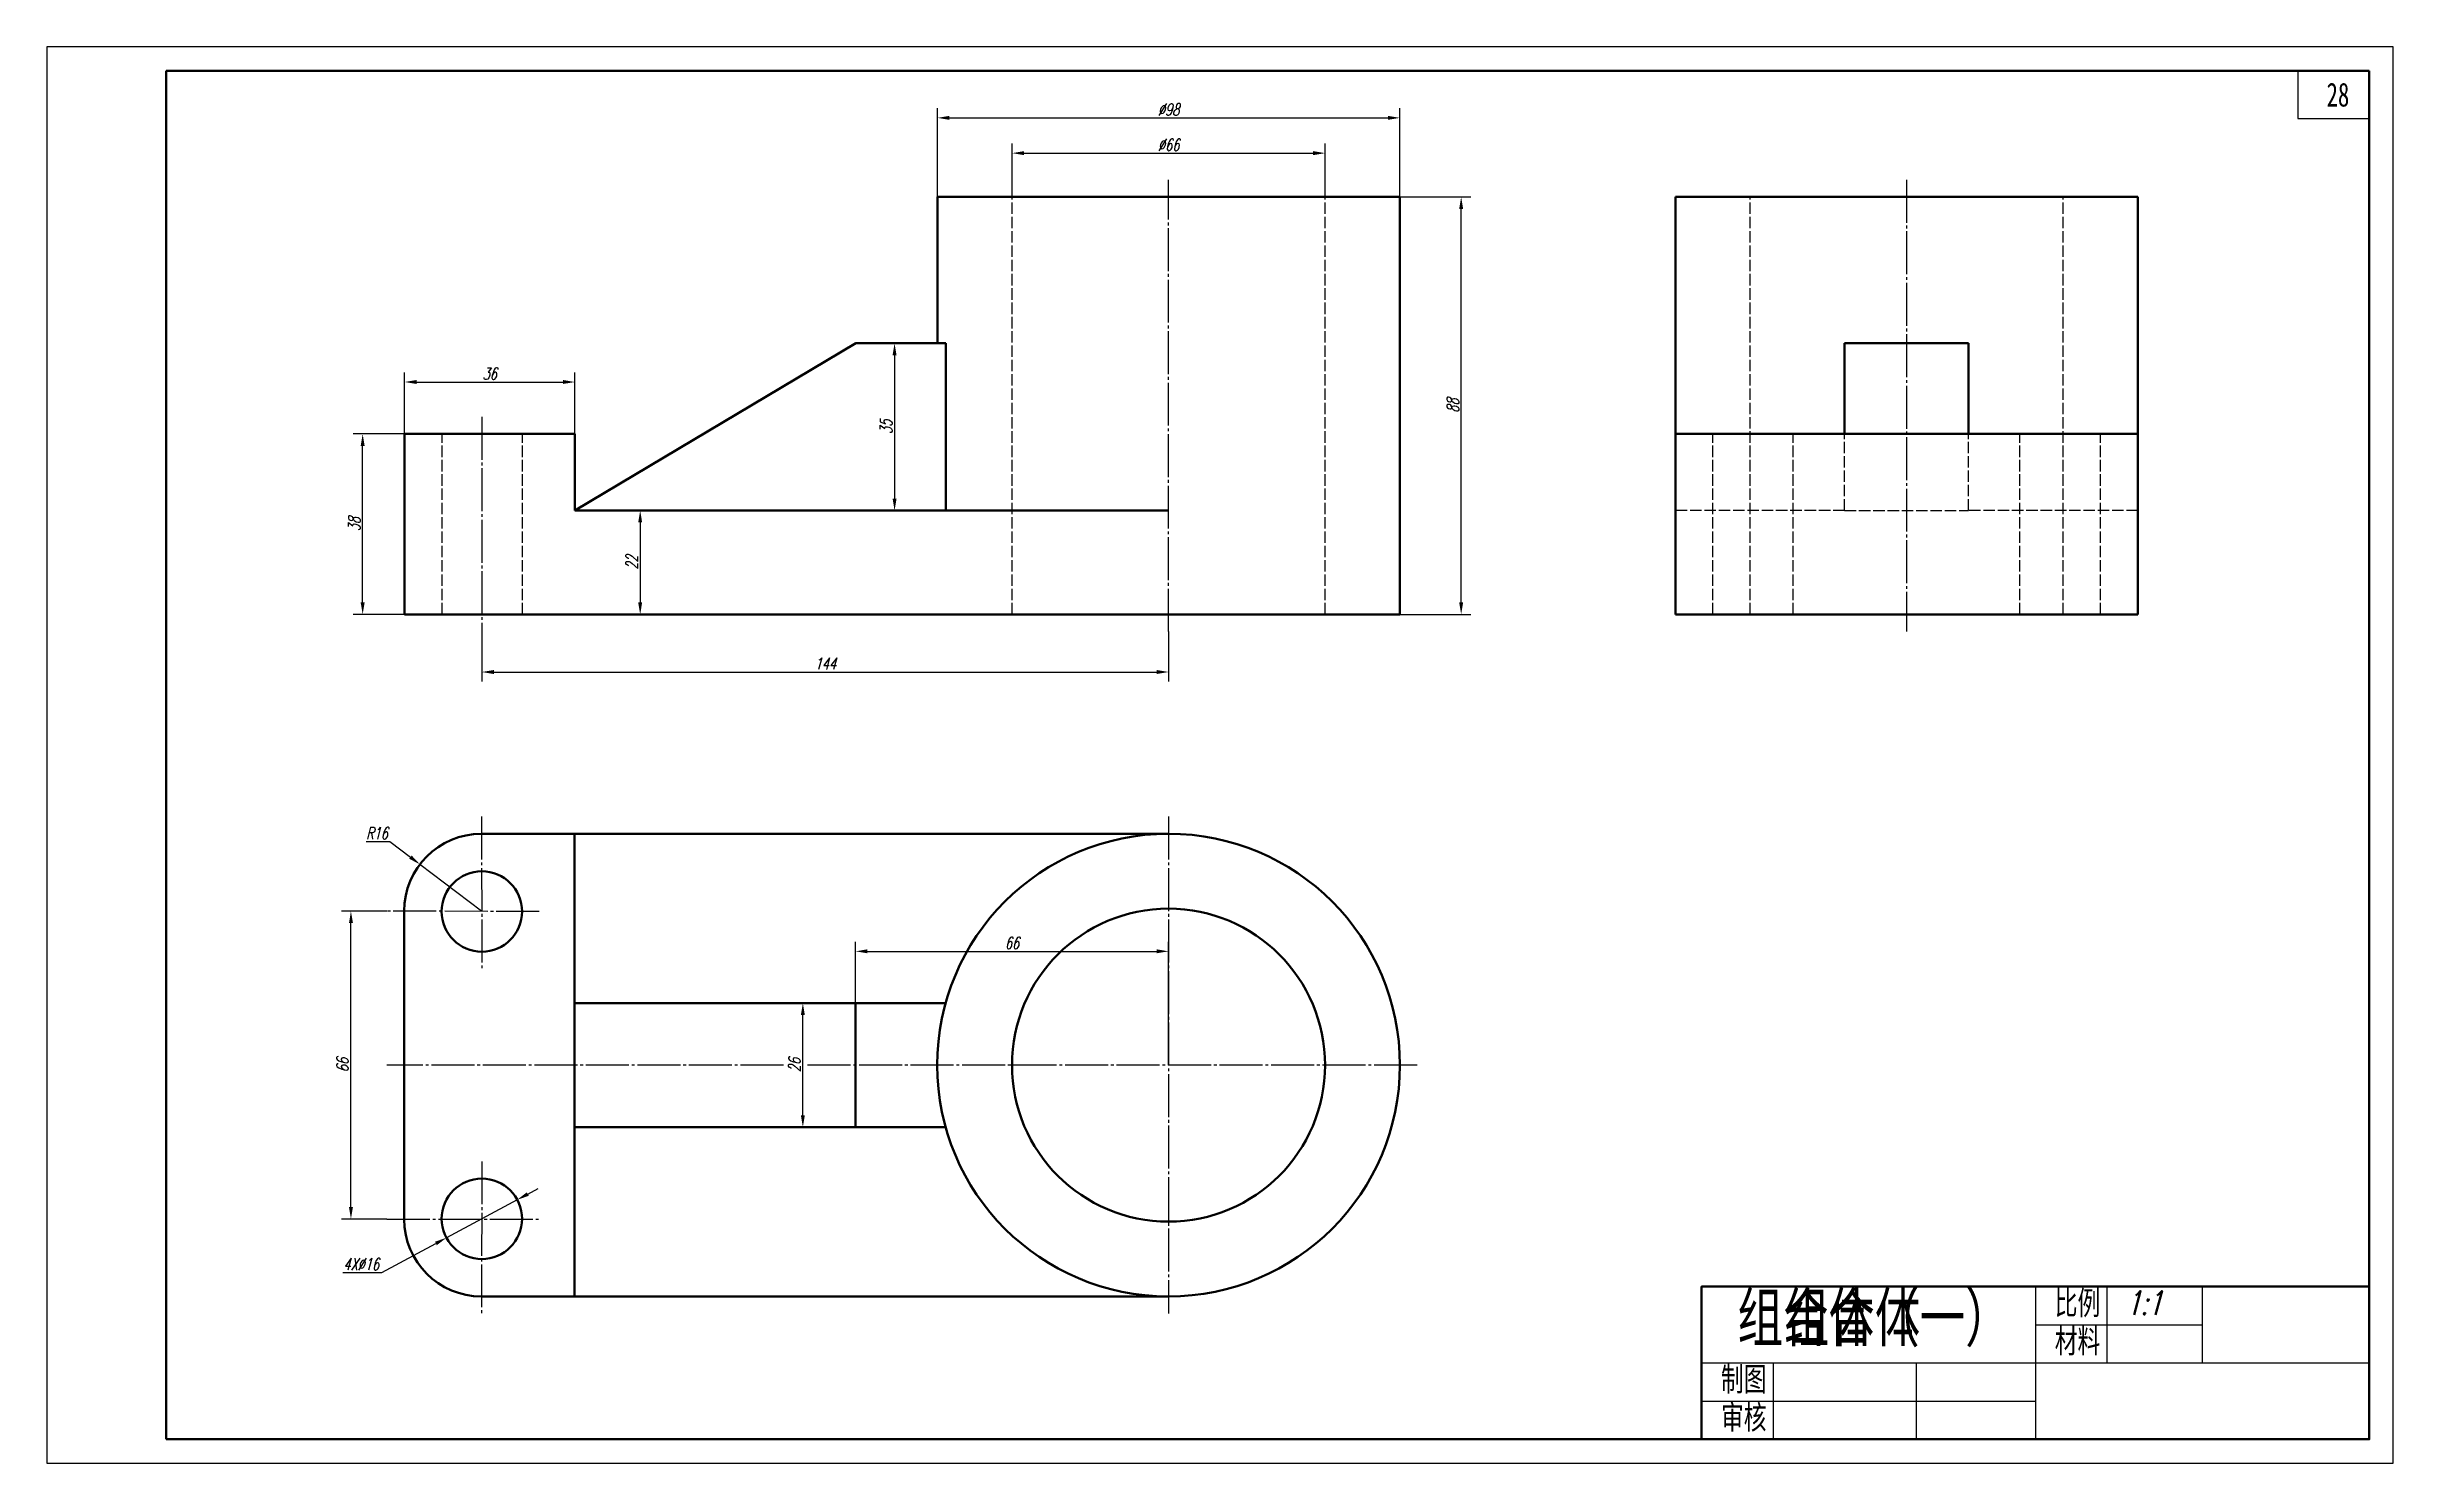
# Model space of a CAD drawing. Header units: millimetres. Extents: x 94 to 2877, y 87 to 1089.
# Drawn here: x 1823 to 2315, y 443.1 to 740.1 of the extents above; entities that cross this region are included whole.
import ezdxf

# ---------------------------------------------------------------- set-up
doc = ezdxf.new("R2010")
doc.units = ezdxf.units.MM
doc.header["$LTSCALE"] = 0.6
doc.header["$PDMODE"] = 33
doc.header["$PDSIZE"] = 1.5
doc.linetypes.add('myCENTER', pattern=[18, 15, -1, 1, -1])
doc.linetypes.add('myHIDDEN', pattern=[5, 4, -1])
doc.layers.get('Defpoints').update_dxf_attribs({"lineweight": 20})
for name, color, linetype, lineweight in [('答案中心线', 1, 'myCENTER', 25), ('答案尺寸', 1, 'Continuous', 25), ('答案文字', 1, 'Continuous', 25), ('答案标注', 1, 'Continuous', 25), ('答案粗实线', 1, 'Continuous', 50), ('答案细实线', 1, 'Continuous', 25), ('答案虚线', 1, 'myHIDDEN', 25)]:
    doc.layers.add(name, color=color, linetype=linetype, lineweight=lineweight)
doc.styles.add('尺寸文字1-2.5号', font='txt.shx', dxfattribs={"width": 0.7, "oblique": 15, "height": 2.5})
doc.styles.add('标题汉字1-5号', font='', dxfattribs={"width": 0.7, "height": 5})
doc.styles.get('标题汉字1-5号').set_extended_font_data('SimSun')
doc.dimstyles.new('尺寸25', dxfattribs={"dimtxt": 2.5, "dimasz": 2.5, "dimexe": 2, "dimexo": 0, "dimgap": 0.5, "dimtad": 1, "dimdec": 0, "dimdsep": 46, "dimtxsty": '尺寸文字1-2.5号', "dimcen": 0, "dimadec": 0, "dimazin": 0, "dimtfac": 1, "dimtdec": 0, "dimtmove": 0, "dimatfit": 3, "dimfxl": 1, "dimarcsym": 0})
doc.dimstyles.new('水平标注25', dxfattribs={"dimtxt": 2.5, "dimasz": 2.5, "dimexe": 2, "dimexo": 0, "dimgap": 0.5, "dimtad": 1, "dimtih": 1, "dimtoh": 1, "dimdec": 0, "dimzin": 0, "dimdsep": 46, "dimtxsty": '尺寸文字1-2.5号', "dimcen": 0, "dimadec": 0, "dimazin": 0, "dimtfac": 1, "dimtdec": 0, "dimtmove": 1, "dimatfit": 3, "dimfxl": 1, "dimtolj": 1, "dimtzin": 0, "dimarcsym": 0})

msp = doc.modelspace()

# ---------------------------------------------------------------- texts
at = {"layer": '答案文字', "style": '标题汉字1-5号', "width": 0.7}
msp.add_text('28', height=5, dxfattribs=at).set_placement((2301.083, 727.613))
at = {"layer": '答案标注', "attachment_point": 1}
for s, insert, char_height, width, style in [('{\\fSimSun|b0|i0|c134|p54;组合体（一）}', (2177.553, 478.689), 10, 59.26004, '标题汉字1-5号'), ('{\\fSimSun|b0|i0|c134|p54;组合体}', (2187.236, 478.689), 10, 59.26004, '标题汉字1-5号'), ('比例', (2244.081, 479.236), 5, 15, '标题汉字1-5号'), ('1:1', (2259.081, 479.236), 5, 15, '尺寸文字1-2.5号'), ('材料', (2244.081, 471.236), 5, 15, '标题汉字1-5号'), ('制图', (2174.081, 463.236), 5, 15, '标题汉字1-5号'), ('审核', (2174.081, 455.236), 5, 15, '标题汉字1-5号')]:
    msp.add_mtext(s, dxfattribs=dict(at, insert=insert, char_height=char_height, width=width, style=style))

# ---------------------------------------------------------------- blocks, each defined once
blk = doc.blocks.new('*D179')
at = {"layer": 'Defpoints', "color": 0}
for p in [(2091.06, 717.84), (2025.45, 708.65), (2091.06, 708.65)]:
    blk.add_point(p, dxfattribs=at)
at = {"layer": '答案尺寸', "color": 0, "lineweight": -2}
for p, q in [((2025.45, 708.65), (2025.45, 719.84)), ((2091.06, 708.65), (2091.06, 719.84)), ((2027.95, 717.84), (2088.56, 717.84))]:
    blk.add_line(p, q, dxfattribs=at)
at = {"layer": '答案尺寸', "color": 0}
for points in [[(2027.95, 718.26), (2027.95, 717.42), (2025.45, 717.84)], [(2088.56, 718.26), (2088.56, 717.42), (2091.06, 717.84)]]:
    blk.add_solid(points, dxfattribs=at)
at = {"layer": '答案尺寸', "color": 0, "insert": (2058.25, 719.59), "char_height": 2.5, "attachment_point": 5, "style": '尺寸文字1-2.5号'}
blk.add_mtext('%%c66', dxfattribs=at)
blk = doc.blocks.new('*D180')
at = {"layer": 'Defpoints', "color": 0}
for p in [(2106.74, 725.24), (2009.76, 708.65), (2106.74, 708.65)]:
    blk.add_point(p, dxfattribs=at)
at = {"layer": '答案尺寸', "color": 0, "lineweight": -2}
for p, q in [((2009.76, 708.65), (2009.76, 727.24)), ((2012.26, 725.24), (2104.24, 725.24)), ((2106.74, 708.65), (2106.74, 727.24))]:
    blk.add_line(p, q, dxfattribs=at)
at = {"layer": '答案尺寸', "color": 0}
for points in [[(2012.26, 725.65), (2012.26, 724.82), (2009.76, 725.24)], [(2104.24, 725.65), (2104.24, 724.82), (2106.74, 725.24)]]:
    blk.add_solid(points, dxfattribs=at)
at = {"layer": '答案尺寸', "color": 0, "insert": (2058.25, 726.99), "char_height": 2.5, "attachment_point": 5, "style": '尺寸文字1-2.5号'}
blk.add_mtext('%%c98', dxfattribs=at)
blk = doc.blocks.new('*D181')
at = {"layer": 'Defpoints', "color": 0}
for p in [(1914.25, 617.5), (2058.25, 617.5), (2058.25, 609.02)]:
    blk.add_point(p, dxfattribs=at)
at = {"layer": '答案尺寸', "color": 0, "lineweight": -2}
for p, q in [((1914.25, 617.5), (1914.25, 607.02)), ((2058.25, 617.5), (2058.25, 607.02)), ((1916.75, 609.02), (2055.75, 609.02))]:
    blk.add_line(p, q, dxfattribs=at)
at = {"layer": '答案尺寸', "color": 0}
for points in [[(1916.75, 609.44), (1916.75, 608.6), (1914.25, 609.02)], [(2055.75, 609.44), (2055.75, 608.6), (2058.25, 609.02)]]:
    blk.add_solid(points, dxfattribs=at)
at = {"layer": '答案尺寸', "color": 0, "insert": (1986.25, 610.77), "char_height": 2.5, "attachment_point": 5, "style": '尺寸文字1-2.5号'}
blk.add_mtext('144', dxfattribs=at)
blk = doc.blocks.new('*D182')
at = {"layer": 'Defpoints', "color": 0}
for p in [(2106.74, 708.65), (2119.6, 708.65), (2106.74, 621.1)]:
    blk.add_point(p, dxfattribs=at)
at = {"layer": '答案尺寸', "color": 0, "lineweight": -2}
for p, q in [((2106.74, 708.65), (2121.6, 708.65)), ((2119.6, 623.6), (2119.6, 706.15)), ((2106.74, 621.1), (2121.6, 621.1))]:
    blk.add_line(p, q, dxfattribs=at)
at = {"layer": '答案尺寸', "color": 0}
for points in [[(2119.19, 706.15), (2120.02, 706.15), (2119.6, 708.65)], [(2119.19, 623.6), (2120.02, 623.6), (2119.6, 621.1)]]:
    blk.add_solid(points, dxfattribs=at)
at = {"layer": '答案尺寸', "color": 0, "insert": (2117.85, 664.88), "char_height": 2.5, "attachment_point": 5, "rotation": 90, "style": '尺寸文字1-2.5号'}
blk.add_mtext('88', dxfattribs=at)
blk = doc.blocks.new('*D183')
at = {"layer": 'Defpoints', "color": 0}
for p in [(1889.24, 658.95), (1898.03, 658.95), (1898.03, 621.1)]:
    blk.add_point(p, dxfattribs=at)
at = {"layer": '答案尺寸', "color": 0, "lineweight": -2}
for p, q in [((1898.03, 658.95), (1887.24, 658.95)), ((1889.24, 623.6), (1889.24, 656.45)), ((1898.03, 621.1), (1887.24, 621.1))]:
    blk.add_line(p, q, dxfattribs=at)
at = {"layer": '答案尺寸', "color": 0}
for points in [[(1888.82, 656.45), (1889.65, 656.45), (1889.24, 658.95)], [(1888.82, 623.6), (1889.65, 623.6), (1889.24, 621.1)]]:
    blk.add_solid(points, dxfattribs=at)
at = {"layer": '答案尺寸', "color": 0, "insert": (1887.49, 640.02), "char_height": 2.5, "attachment_point": 5, "rotation": 90, "style": '尺寸文字1-2.5号'}
blk.add_mtext('38', dxfattribs=at)
blk = doc.blocks.new('*D184')
at = {"layer": 'Defpoints', "color": 0}
for p in [(1933.74, 642.88), (1914.25, 621.1), (1947.44, 621.1)]:
    blk.add_point(p, dxfattribs=at)
at = {"layer": '答案尺寸', "color": 0, "lineweight": -2}
for p, q in [((1933.74, 642.88), (1949.44, 642.88)), ((1947.44, 640.38), (1947.44, 623.6)), ((1914.25, 621.1), (1949.44, 621.1))]:
    blk.add_line(p, q, dxfattribs=at)
at = {"layer": '答案尺寸', "color": 0}
for points in [[(1947.02, 640.38), (1947.85, 640.38), (1947.44, 642.88)], [(1947.02, 623.6), (1947.85, 623.6), (1947.44, 621.1)]]:
    blk.add_solid(points, dxfattribs=at)
at = {"layer": '答案尺寸', "color": 0, "insert": (1945.69, 631.99), "char_height": 2.5, "attachment_point": 5, "rotation": 90, "style": '尺寸文字1-2.5号'}
blk.add_mtext('22', dxfattribs=at)
blk = doc.blocks.new('*D185')
at = {"layer": 'Defpoints', "color": 0}
for p in [(2009.76, 677.96), (2000.78, 642.88), (2011.53, 642.88)]:
    blk.add_point(p, dxfattribs=at)
at = {"layer": '答案尺寸', "color": 0, "lineweight": -2}
for p, q in [((2009.76, 677.96), (1998.78, 677.96)), ((2000.78, 675.46), (2000.78, 645.38)), ((2011.53, 642.88), (1998.78, 642.88))]:
    blk.add_line(p, q, dxfattribs=at)
at = {"layer": '答案尺寸', "color": 0}
for points in [[(2000.37, 675.46), (2001.2, 675.46), (2000.78, 677.96)], [(2000.37, 645.38), (2001.2, 645.38), (2000.78, 642.88)]]:
    blk.add_solid(points, dxfattribs=at)
at = {"layer": '答案尺寸', "color": 0, "insert": (1999.03, 660.42), "char_height": 2.5, "attachment_point": 5, "rotation": 90, "style": '尺寸文字1-2.5号'}
blk.add_mtext('35', dxfattribs=at)
blk = doc.blocks.new('*D186')
at = {"layer": 'Defpoints', "color": 0}
for p in [(1933.74, 669.84), (1898.03, 658.95), (1933.74, 658.95)]:
    blk.add_point(p, dxfattribs=at)
at = {"layer": '答案尺寸', "color": 0, "lineweight": -2}
for p, q in [((1898.03, 658.95), (1898.03, 671.84)), ((1900.53, 669.84), (1931.24, 669.84)), ((1933.74, 658.95), (1933.74, 671.84))]:
    blk.add_line(p, q, dxfattribs=at)
at = {"layer": '答案尺寸', "color": 0}
for points in [[(1900.53, 670.26), (1900.53, 669.43), (1898.03, 669.84)], [(1931.24, 670.26), (1931.24, 669.43), (1933.74, 669.84)]]:
    blk.add_solid(points, dxfattribs=at)
at = {"layer": '答案尺寸', "color": 0, "insert": (1915.89, 671.59), "char_height": 2.5, "attachment_point": 5, "style": '尺寸文字1-2.5号'}
blk.add_mtext('36', dxfattribs=at)
blk = doc.blocks.new('*D187')
at = {"layer": 'Defpoints', "color": 0}
for p in [(2058.23, 550.44), (1992.59, 539.58), (2058.23, 526.57)]:
    blk.add_point(p, dxfattribs=at)
at = {"layer": '答案尺寸', "color": 0, "lineweight": -2}
for p, q in [((1992.59, 539.58), (1992.59, 552.44)), ((2058.23, 526.57), (2058.23, 552.44)), ((1995.09, 550.44), (2055.73, 550.44))]:
    blk.add_line(p, q, dxfattribs=at)
at = {"layer": '答案尺寸', "color": 0}
for points in [[(1995.09, 550.86), (1995.09, 550.03), (1992.59, 550.44)], [(2055.73, 550.86), (2055.73, 550.03), (2058.23, 550.44)]]:
    blk.add_solid(points, dxfattribs=at)
at = {"layer": '答案尺寸', "color": 0, "insert": (2025.41, 552.19), "char_height": 2.5, "attachment_point": 5, "style": '尺寸文字1-2.5号'}
blk.add_mtext('66', dxfattribs=at)
blk = doc.blocks.new('*D188')
at = {"layer": 'Defpoints', "color": 0}
for p in [(1901.25, 568.68), (1914.17, 558.86)]:
    blk.add_point(p, dxfattribs=at)
at = {"layer": '答案尺寸', "color": 0, "lineweight": -2}
for p, q in [((1890, 573.45), (1894.97, 573.45)), ((1894.97, 573.45), (1899.26, 570.19)), ((1914.17, 558.86), (1901.25, 568.68))]:
    blk.add_line(p, q, dxfattribs=at)
at = {"layer": '答案尺寸', "color": 0}
blk.add_solid([(1899.51, 570.53), (1899, 569.86), (1901.25, 568.68)], dxfattribs=at)
at = {"layer": '答案尺寸', "color": 0, "insert": (1892.23, 575.2), "char_height": 2.5, "attachment_point": 5, "style": '尺寸文字1-2.5号'}
blk.add_mtext('\\A1;R16', dxfattribs=at)
blk = doc.blocks.new('*D189')
at = {"layer": 'Defpoints', "color": 0}
for p in [(1921.66, 498.35), (1906.8, 490.36)]:
    blk.add_point(p, dxfattribs=at)
at = {"layer": '答案尺寸', "color": 0, "lineweight": -2}
for p, q in [((1921.66, 498.35), (1906.8, 490.36)), ((1923.87, 499.53), (1926.07, 500.71)), ((1893.29, 483.1), (1904.59, 489.17)), ((1885.05, 483.1), (1893.29, 483.1))]:
    blk.add_line(p, q, dxfattribs=at)
at = {"layer": '答案尺寸', "color": 0}
for points in [[(1923.67, 499.9), (1924.06, 499.16), (1921.66, 498.35)], [(1904.4, 489.54), (1904.79, 488.81), (1906.8, 490.36)]]:
    blk.add_solid(points, dxfattribs=at)
at = {"layer": '答案尺寸', "color": 0, "insert": (1888.92, 484.85), "char_height": 2.5, "attachment_point": 5, "style": '尺寸文字1-2.5号'}
blk.add_mtext('\\A1;4X%%c16', dxfattribs=at)
blk = doc.blocks.new('*D190')
at = {"layer": 'Defpoints', "color": 0}
for p in [(1981.55, 539.58), (1992.59, 539.58), (1992.59, 513.57)]:
    blk.add_point(p, dxfattribs=at)
at = {"layer": '答案尺寸', "color": 0, "lineweight": -2}
for p, q in [((1992.59, 539.58), (1979.55, 539.58)), ((1981.55, 516.07), (1981.55, 537.08)), ((1992.59, 513.57), (1979.55, 513.57))]:
    blk.add_line(p, q, dxfattribs=at)
at = {"layer": '答案尺寸', "color": 0}
for points in [[(1981.13, 537.08), (1981.97, 537.08), (1981.55, 539.58)], [(1981.13, 516.07), (1981.97, 516.07), (1981.55, 513.57)]]:
    blk.add_solid(points, dxfattribs=at)
at = {"layer": '答案尺寸', "color": 0, "insert": (1979.8, 526.57), "char_height": 2.5, "attachment_point": 5, "rotation": 90, "style": '尺寸文字1-2.5号'}
blk.add_mtext('26', dxfattribs=at)
blk = doc.blocks.new('*D202')
at = {"layer": 'Defpoints', "color": 0}
for p in [(1886.78, 558.87), (1894.34, 558.87), (1894.34, 494.29)]:
    blk.add_point(p, dxfattribs=at)
at = {"layer": '答案尺寸', "color": 0, "lineweight": -2}
for p, q in [((1894.34, 558.87), (1884.78, 558.87)), ((1886.78, 496.79), (1886.78, 556.37)), ((1894.34, 494.29), (1884.78, 494.29))]:
    blk.add_line(p, q, dxfattribs=at)
at = {"layer": '答案尺寸', "color": 0}
for points in [[(1886.37, 556.37), (1887.2, 556.37), (1886.78, 558.87)], [(1886.37, 496.79), (1887.2, 496.79), (1886.78, 494.29)]]:
    blk.add_solid(points, dxfattribs=at)
at = {"layer": '答案尺寸', "color": 0, "insert": (1885.03, 526.58), "char_height": 2.5, "attachment_point": 5, "rotation": 90, "style": '尺寸文字1-2.5号'}
blk.add_mtext('66', dxfattribs=at)

# ---------------------------------------------------------------- dimensions: what is measured, and where the dimension line sits
at = {"layer": '答案尺寸'}
for base, p1, p2, text, picture, middle in [((2106.745, 725.237), (2009.757, 708.655), (2106.745, 708.655), '%%c98', '*D180', (2058.251, 726.987)), ((2091.056, 717.841), (2025.446, 708.655), (2091.056, 708.655), '%%c66', '*D179', (2058.251, 719.591)), ((1933.742, 669.843), (1898.031, 658.951), (1933.742, 658.951), '36', '*D186', (1915.886, 671.593)), ((2058.251, 609.019), (1914.251, 617.498), (2058.251, 617.498), '144', '*D181', (1986.251, 610.769))]:
    dim = msp.add_linear_dim(base=base, p1=p1, p2=p2, text=text, dimstyle='尺寸25', dxfattribs=at)
    dim.commit()
    dim.dimension.update_dxf_attribs({"geometry": picture, "text_midpoint": middle})
for base, p1, p2, text, picture, middle in [((2119.603, 708.655), (2106.745, 621.098), (2106.745, 708.655), '88', '*D182', (2117.853, 664.877)), ((2000.783, 642.883), (2009.757, 677.956), (2011.532, 642.883), '35', '*D185', (1999.033, 660.42)), ((1889.238, 658.951), (1898.031, 621.098), (1898.031, 658.951), '38', '*D183', (1887.488, 640.025)), ((1947.435, 621.098), (1933.742, 642.883), (1914.251, 621.098), '22', '*D184', (1945.685, 631.991)), ((1886.783, 558.872), (1894.338, 494.286), (1894.338, 558.872), '66', '*D202', (1885.033, 526.579)), ((1981.551, 539.578), (1992.59, 513.57), (1992.59, 539.578), '26', '*D190', (1979.801, 526.574))]:
    dim = msp.add_linear_dim(base=base, p1=p1, p2=p2, angle=90, text=text, dimstyle='尺寸25', dxfattribs=at)
    dim.commit()
    dim.dimension.update_dxf_attribs({"geometry": picture, "text_midpoint": middle})
dim = msp.add_radius_dim(center=(1914.165, 558.862), mpoint=(1901.246, 568.681), text='R16', dimstyle='水平标注25', dxfattribs=at)
dim.commit()
dim.dimension.update_dxf_attribs({"geometry": '*D188', "text_midpoint": (1894.966, 573.453), "dimtype": 164})
dim = msp.add_linear_dim(base=(2058.229, 550.443), p1=(1992.59, 539.578), p2=(2058.229, 526.574), text='66', dimstyle='尺寸25', dxfattribs=at)
dim.commit()
dim.dimension.update_dxf_attribs({"geometry": '*D187', "text_midpoint": (2025.41, 550.443), "dimtype": 160})
dim = msp.add_diameter_dim_2p(p1=(1921.665, 498.346), p2=(1906.797, 490.356), text='4X%%c16', dimstyle='水平标注25', dxfattribs=at)
dim.commit()
dim.dimension.update_dxf_attribs({"geometry": '*D189', "text_midpoint": (1893.291, 483.097), "dimtype": 163})

# ---------------------------------------------------------------- linework, layer by layer
at = {"layer": '答案中心线'}
for p, q in [((2058.251, 617.498), (2058.251, 712.255)), ((2213.017, 712.255), (2213.017, 617.498)), ((1914.251, 662.551), (1914.251, 617.498)), ((1914.156, 578.689), (1914.24, 546.757)), ((2058.229, 578.689), (2058.229, 474.458)), ((1926.27, 558.787), (1894.338, 558.872)), ((1977.468, 526.574), (1894.338, 526.574)), ((2110.345, 526.574), (1982.294, 526.574)), ((1914.24, 506.391), (1914.156, 474.458)), ((1894.338, 494.286), (1926.27, 494.286))]:
    msp.add_line(p, q, dxfattribs=at)
at = {"layer": '答案粗实线'}
for p, q in [((2310.027, 735.117), (1848.027, 735.117)), ((1848.027, 735.117), (1848.027, 448.117)), ((2310.027, 448.117), (2310.027, 735.117)), ((1914.165, 575.089), (1933.665, 575.089)), ((1933.665, 478.058), (1933.665, 575.089)), ((1933.665, 575.089), (2058.229, 575.089)), ((1897.938, 494.286), (1897.938, 558.862)), ((1933.665, 539.578), (1992.59, 539.578)), ((1992.59, 539.578), (2011.489, 539.578)), ((1992.59, 539.578), (1992.59, 513.57)), ((1933.665, 513.57), (1992.59, 513.57)), ((1992.59, 513.57), (2011.489, 513.57)), ((1933.665, 478.058), (1914.165, 478.058)), ((2058.229, 478.058), (1933.665, 478.058)), ((1848.027, 448.117), (2310.027, 448.117))]:
    msp.add_line(p, q, dxfattribs=at)
at = {"layer": '答案粗实线', "extrusion": (0, 1, 0)}
for p, q in [((2106.745, 708.655), (2009.757, 708.655)), ((2009.757, 677.956), (2009.757, 708.655)), ((2106.745, 621.098), (2106.745, 708.655)), ((2261.511, 708.655), (2164.523, 708.655)), ((2164.523, 658.951), (2164.523, 708.655)), ((2261.511, 658.951), (2261.511, 708.655)), ((1933.742, 642.883), (1992.641, 677.956)), ((1992.641, 677.956), (2011.532, 677.956)), ((2011.532, 642.883), (2011.532, 677.956)), ((2200.018, 658.951), (2200.018, 677.956)), ((2200.018, 677.956), (2226.015, 677.956)), ((2226.015, 658.951), (2226.015, 677.956)), ((1898.031, 658.951), (1898.031, 621.098)), ((1914.251, 658.951), (1898.031, 658.951)), ((1933.742, 658.951), (1914.251, 658.951)), ((1933.742, 642.883), (1933.742, 658.951)), ((2164.523, 658.951), (2164.523, 621.098)), ((2180.743, 658.951), (2164.523, 658.951)), ((2245.29, 658.951), (2180.743, 658.951)), ((2261.511, 658.951), (2245.29, 658.951)), ((2261.511, 621.098), (2261.511, 658.951)), ((2058.251, 642.883), (1933.742, 642.883)), ((1898.031, 621.098), (1914.251, 621.098)), ((2058.251, 621.098), (1914.251, 621.098)), ((2058.251, 621.098), (2106.745, 621.098)), ((2164.523, 621.098), (2180.743, 621.098)), ((2245.29, 621.098), (2180.743, 621.098)), ((2245.29, 621.098), (2261.511, 621.098))]:
    msp.add_line(p, q, dxfattribs=at)
at = {"layer": '答案粗实线'}
msp.add_lwpolyline([(2170.027, 448.117), (2310.027, 448.117), (2310.027, 480.117), (2170.027, 480.117)], close=True, dxfattribs=at)
for centre, radius in [((2058.229, 526.574), 48.516), ((1914.231, 558.797), 8.44), ((2058.229, 526.574), 32.819), ((1914.231, 494.351), 8.44)]:
    msp.add_circle(centre, radius, dxfattribs=at)
for centre, start, end in [((1914.165, 558.862), 90, 180), ((1914.165, 494.286), 180, 270)]:
    msp.add_arc(centre, 16.227, start, end, dxfattribs=at)
at = {"layer": '答案细实线'}
for p, q in [((2295.027, 735.117), (2295.027, 725.117)), ((2295.027, 725.117), (2310.027, 725.117)), ((2240.027, 480.117), (2240.027, 448.117)), ((2255.027, 480.117), (2255.027, 464.117)), ((2275.027, 480.117), (2275.027, 464.117)), ((2240.027, 472.117), (2275.027, 472.117)), ((2170.027, 464.117), (2310.027, 464.117)), ((2185.027, 464.117), (2185.027, 448.117)), ((2215.027, 464.117), (2215.027, 448.117)), ((2170.027, 456.117), (2240.027, 456.117))]:
    msp.add_line(p, q, dxfattribs=at)
msp.add_lwpolyline([(1823.027, 443.117), (2315.027, 443.117), (2315.027, 740.117), (1823.027, 740.117)], close=True, dxfattribs=at)
at = {"layer": '答案虚线', "extrusion": (0, 1, 0)}
for p, q in [((2025.446, 621.098), (2025.446, 708.655)), ((2091.056, 621.098), (2091.056, 708.655)), ((2180.212, 621.098), (2180.212, 708.655)), ((2245.821, 621.098), (2245.821, 708.655)), ((1905.881, 621.098), (1905.881, 658.951)), ((1922.752, 621.098), (1922.752, 658.951)), ((2172.372, 621.098), (2172.372, 658.951)), ((2189.244, 621.098), (2189.244, 658.951)), ((2200.018, 642.883), (2200.018, 658.951)), ((2226.015, 642.883), (2226.015, 658.951)), ((2236.789, 621.098), (2236.789, 658.951)), ((2253.661, 621.098), (2253.661, 658.951)), ((2200.018, 642.883), (2164.523, 642.883)), ((2200.018, 642.883), (2226.015, 642.883)), ((2261.511, 642.883), (2226.015, 642.883))]:
    msp.add_line(p, q, dxfattribs=at)

msp.set_redraw_order([(e.dxf.handle, doc.entitydb.next_handle()) for e in msp.query("TEXT MTEXT ATTDEF DIMENSION ARC_DIMENSION")])  # texts and dimensions are drawn at this point

doc.saveas('drawing.dxf')
